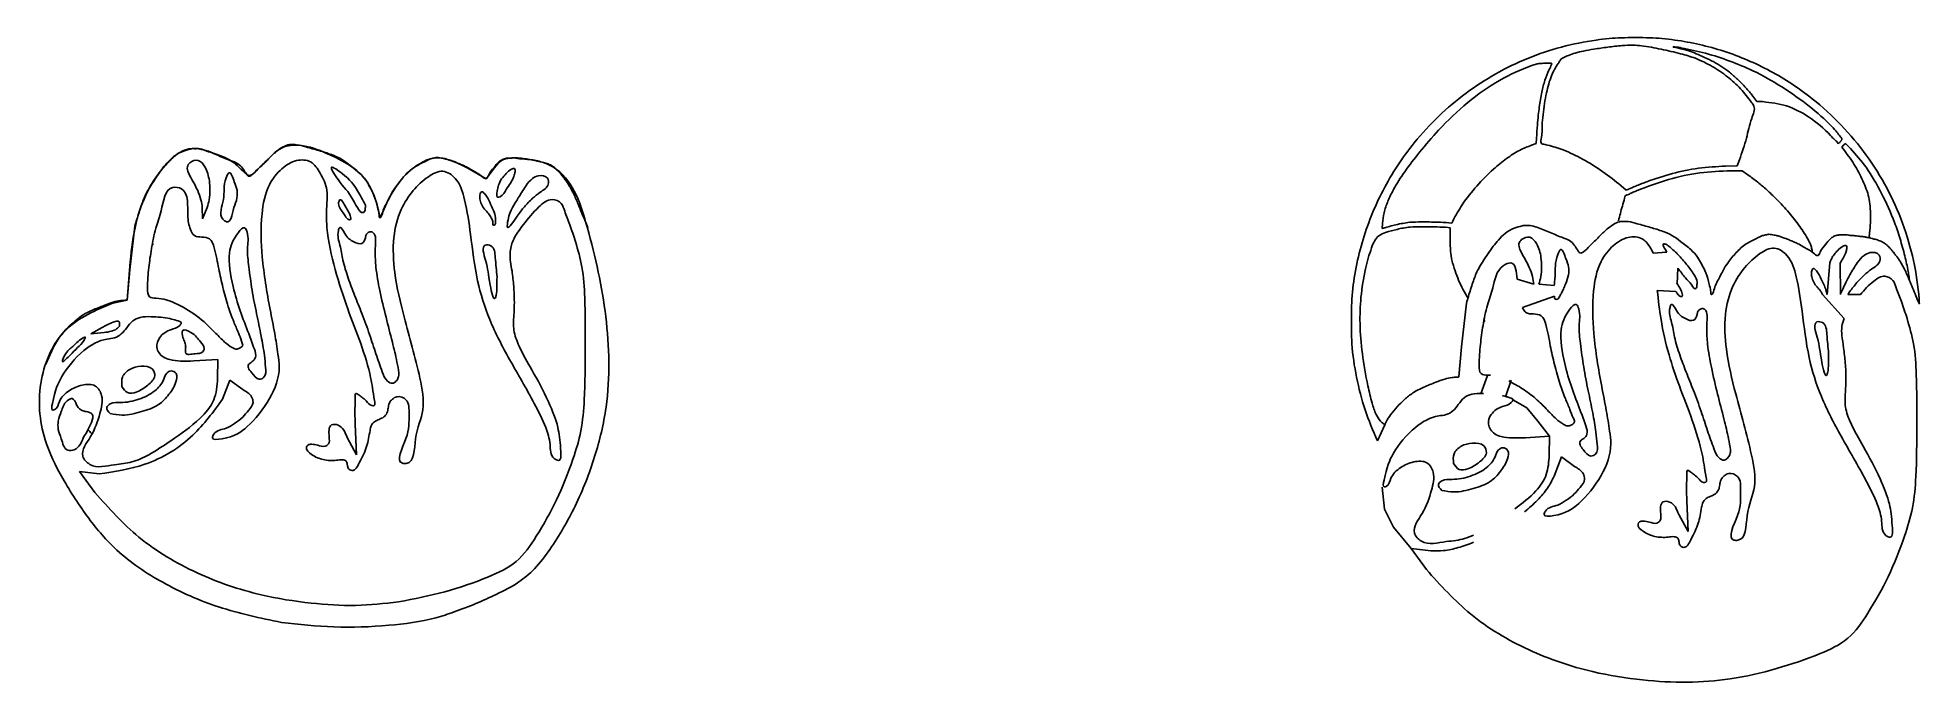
# Model space of a CAD drawing. Extents: x -185 to 1, y 89 to 153.
import ezdxf

# ---------------------------------------------------------------- set-up
doc = ezdxf.new("R2010")
doc.units = 0
doc.layers.add('background', color=7, linetype='CONTINUOUS')
doc.layers.add('slothtrace', color=7, linetype='CONTINUOUS')

msp = doc.modelspace()

# ---------------------------------------------------------------- linework, layer by layer
at = {"layer": 'background', "color": 7}
for p, q in [((-15.445501, 147.476223), (-15.053967, 146.948594)), ((-15.053967, 146.948594), (-14.471239, 146.916733)), ((-36.849547, 142.76433), (-36.813371, 143.308533)), ((-37.29723, 142.620537), (-36.849547, 142.76433)), ((-6.806143, 142.944308), (-6.806143, 142.94431)), ((-6.806143, 142.94431), (-6.806143, 142.9443)), ((-6.47761, 142.598825), (-6.658082, 142.41835)), ((-6.658082, 142.41835), (-6.385858, 142.082282)), ((-6.297135, 142.7793), (-6.47761, 142.598825)), ((-5.780644, 142.290498), (-6.297135, 142.7793)), ((-18.14374, 140.545571), (-16.974689, 140.576975)), ((-16.495502, 140.087334), (-17.595753, 140.087334)), ((-16.974689, 140.576975), (-16.767552, 141.161595)), ((-15.929286, 139.684752), (-16.495502, 140.087334)), ((-28.451408, 138.60294), (-27.952705, 138.162922)), ((-27.952705, 138.162922), (-27.319155, 138.433844)), ((-25.92199, 138.997306), (-25.92199, 138.997306)), ((-52.029106, 134.879281), (-52.057954, 134.384563)), ((-52.057954, 134.384563), (-51.931893, 134.411709)), ((-51.336773, 134.577971), (-51.336773, 134.577971)), ((-45.328112, 134.443854), (-45.538766, 134.473244)), ((-45.467495, 134.935995), (-45.185409, 134.891148)), ((-45.328112, 133.250043), (-45.328112, 134.443854)), ((-45.185409, 134.891148), (-45.090144, 135.11339)), ((-3.876467, 134.196103), (-3.960181, 133.597497)), ((-25.272104, 131.940506), (-23.930738, 132.032132)), ((-6.15798, 132.391616), (-6.15798, 132.391616)), ((-3.960181, 133.597497), (-3.838584, 133.414423)), ((-36.369651, 131.500999), (-36.369644, 131.500999)), ((-36.369644, 131.500999), (-36.369644, 131.500999)), ((-22.842843, 130.461901), (-22.919832, 128.917261)), ((-8.105427, 127.843984), (-7.841116, 130.965014)), ((-6.811691, 130.960786), (-6.790816, 127.837927)), ((-3.70117, 130.361939), (-3.70117, 130.361939)), ((-37.065847, 128.855407), (-38.729449, 129.363732)), ((-35.050526, 128.740966), (-36.577818, 128.855266)), ((-33.948656, 128.857063), (-33.948674, 128.857063)), ((-33.948674, 128.857063), (-33.948674, 128.857063)), ((-33.948656, 128.857063), (-33.948656, 128.857063)), ((-22.919832, 128.917261), (-22.919832, 128.917261)), ((-20.947466, 129.077297), (-20.947466, 129.077297)), ((-8.676903, 129.376646), (-8.676903, 129.376659)), ((-8.676903, 129.376659), (-8.676903, 129.376659)), ((-44.224546, 122.680127), (-43.732003, 126.991734)), ((-38.196361, 126.560731), (-35.038181, 127.686051)), ((-24.875862, 128.228929), (-23.048292, 128.148051)), ((-6.418806, 125.462742), (-8.540246, 127.856403)), ((-6.069003, 127.834364), (-4.816439, 127.850291)), ((-44.492066, 119.687446), (-44.224546, 122.680127)), ((-7.948746, 122.007328), (-7.948746, 122.007328)), ((-41.650182, 119.832559), (-42.313696, 118.020031)), ((-39.303605, 119.363241), (-39.853836, 117.809648)), ((-39.096294, 117.411122), (-37.768869, 116.632974)), ((-37.768869, 116.632974), (-36.670311, 115.305552)), ((-36.670311, 115.305552), (-35.522702, 113.822782)), ((-52.530629, 113.362388), (-51.789147, 114.973111)), ((-35.522702, 113.822782), (-37.901819, 113.67621)), ((-35.558627, 111.954344), (-35.522702, 113.822782)), ((-33.056116, 115.245145), (-33.056116, 115.245145)), ((-34.335678, 111.782839), (-35.068645, 109.887763)), ((-33.053457, 110.834855), (-34.335678, 111.782839)), ((-30.813793, 113.060676), (-30.813772, 113.060676)), ((-30.813772, 113.060676), (-30.813772, 113.060676)), ((-17.638822, 112.491367), (-17.638822, 112.491367)), ((-45.004784, 111.137679), (-45.004784, 111.137679)), ((-52.050125, 108.805747), (-51.82126, 106.608631)), ((-46.173821, 108.477196), (-46.173821, 108.477196)), ((-50.951567, 104.823474), (-51.82126, 106.608631)), ((-22.75552, 106.101766), (-21.835873, 104.404941)), ((-21.835873, 104.404941), (-21.952256, 107.433047)), ((-50.951567, 104.823474), (-49.205708, 102.725654)), ((-47.252506, 102.505499), (-49.205708, 102.725654)), ((-49.205708, 102.725654), (-47.688508, 100.650254))]:
    msp.add_line(p, q, dxfattribs=at)
for points, knots in [([(-52.530629, 113.362388), (-52.960972, 114.37883), (-53.823904, 116.417021), (-54.637934, 119.656172), (-55.039038, 122.311545), (-55.100045, 124.450174), (-55.100765, 125.91829), (-55.012836, 128.818494), (-54.216949, 132.978138), (-52.138655, 138.240036), (-48.760147, 143.373769), (-43.967691, 147.971985), (-37.791027, 151.478951), (-32.806128, 152.7968), (-29.671931, 153.169213), (-28.376712, 153.248247), (-27.027912, 153.255714), (-25.679101, 153.24823), (-24.383913, 153.169271), (-21.924784, 152.876513), (-18.254345, 152.047661), (-13.655593, 150.075561), (-8.709903, 146.811846), (-3.965829, 141.851938), (-0.314551, 135.004615), (0.809335, 129.90263), (0.996989, 127.240638), (1.005871, 127.068454), (1.010737, 126.946258), (1.013305, 126.881766)], [0, 0, 0, 0, 3.306763, 6.630789, 9.99008, 11.338744, 13.045504, 14.394522, 20.040308, 25.634056, 31.272208, 38.349322, 45.351317, 52.360074, 53.63569, 54.819268, 56.250379, 57.681489, 58.865066, 60.14068, 65.109474, 70.089894, 75.068355, 82.803971, 90.403817, 98.086179, 98.236505, 98.409753, 98.603384, 98.603384, 98.603384, 98.603384]), ([(-52.530629, 113.362388), (-52.960972, 114.37883), (-53.823904, 116.417021), (-54.637934, 119.656172), (-55.039038, 122.311545), (-55.100045, 124.450174), (-55.100765, 125.91829), (-55.012836, 128.818494), (-54.216949, 132.978138), (-52.138655, 138.240036), (-48.760147, 143.373769), (-43.967691, 147.971985), (-37.791027, 151.478951), (-32.806128, 152.7968), (-29.671931, 153.169213), (-28.376712, 153.248247), (-27.027912, 153.255714), (-25.679101, 153.24823), (-24.383913, 153.169271), (-21.924784, 152.876513), (-18.254345, 152.047661), (-13.655593, 150.075561), (-8.709903, 146.811846), (-3.965829, 141.851938), (-0.314551, 135.004615), (0.809335, 129.90263), (0.996989, 127.240638), (1.005871, 127.068454), (1.010737, 126.946258), (1.013305, 126.881766)], [0, 0, 0, 0, 3.306763, 6.630789, 9.99008, 11.338744, 13.045504, 14.394522, 20.040308, 25.634056, 31.272208, 38.349322, 45.351317, 52.360074, 53.63569, 54.819268, 56.250379, 57.681489, 58.865066, 60.14068, 65.109474, 70.089894, 75.068355, 82.803971, 90.403817, 98.086179, 98.236505, 98.409753, 98.603384, 98.603384, 98.603384, 98.603384]), ([(-16.767552, 141.161595), (-16.513295, 141.87951), (-16.030822, 143.241813), (-15.723566, 144.968793), (-15.128171, 146.26336), (-15.655719, 146.964243), (-16.079213, 147.526507), (-16.827608, 148.421525), (-17.933283, 149.428097), (-19.442788, 150.441078), (-21.002003, 151.212551), (-22.715355, 151.70595), (-24.491456, 152.106922), (-26.065044, 152.419342), (-27.354936, 152.527857), (-28.470408, 152.463107), (-29.751956, 152.312806), (-31.029736, 152.13769), (-32.103752, 151.950387), (-32.937401, 151.750163), (-33.613746, 151.514375), (-34.089012, 151.2902), (-34.412006, 151.124878), (-34.489079, 150.950967), (-34.569889, 150.836364), (-34.903279, 150.373713), (-35.421755, 149.386538), (-35.887195, 147.664612), (-36.125255, 146.004859), (-36.287555, 144.513348), (-36.237354, 143.597033), (-36.433219, 142.946844), (-36.300992, 142.752734), (-36.252395, 142.726905), (-36.055319, 142.705047), (-35.617727, 142.606896), (-34.94628, 142.407774), (-33.762003, 142.013254), (-32.173297, 141.219886), (-30.242689, 140.050131), (-29.039194, 139.077817), (-28.451408, 138.60294)], [0, 0, 0, 0, 2.257868, 4.284494, 5.512074, 5.945737, 6.799339, 7.662248, 9.427454, 11.268969, 13.100975, 14.61939, 16.604283, 18.566516, 19.425289, 20.479346, 21.910788, 23.296971, 24.348536, 25.178321, 25.8718, 26.476929, 26.796171, 26.888171, 27.039096, 27.216744, 28.599087, 30.351189, 32.53561, 33.648201, 34.801933, 35.390232, 35.437321, 35.491734, 35.548657, 36.029845, 36.83575, 37.64909, 39.771582, 42.143589, 44.408028, 44.408028, 44.408028, 44.408028]), ([(-36.813371, 143.308533), (-36.783693, 143.746378), (-36.732518, 144.50137), (-36.64333, 145.526085), (-36.507503, 146.611106), (-36.324197, 147.772767), (-36.014167, 149.007331), (-35.700595, 149.807821), (-35.435918, 150.325056), (-35.37872, 150.519364), (-35.257635, 150.698478), (-35.450546, 150.718801), (-35.654311, 150.722685), (-36.040321, 150.713997), (-36.445135, 150.70355), (-36.876715, 150.630794), (-38.240502, 150.159737), (-40.602379, 149.056473), (-43.704109, 146.877509), (-46.270369, 144.394212), (-48.285386, 142.042864), (-49.784347, 140.095228), (-50.834724, 138.47607), (-51.497762, 137.107506), (-51.888655, 135.982521), (-51.984249, 135.231631), (-52.029106, 134.879281)], [0, 0, 0, 0, 1.316538, 2.270155, 3.085419, 4.59578, 5.801989, 6.87626, 7.217306, 7.472725, 7.587547, 7.676131, 7.916521, 8.289035, 8.786976, 9.147229, 9.592809, 13.110639, 16.925374, 20.909778, 23.790775, 26.210249, 28.280585, 29.565119, 30.767727, 31.830956, 31.830956, 31.830956, 31.830956]), ([(-6.806143, 142.9443), (-6.779444, 142.975367), (-6.731032, 143.031701), (-6.676235, 143.106227), (-6.609757, 143.248803), (-6.87333, 143.528128), (-7.143641, 143.942546), (-8.146271, 145.016594), (-9.90054, 146.55757), (-12.529271, 148.403701), (-15.160139, 149.904809), (-17.723928, 150.959154), (-20.026893, 151.733497), (-21.984318, 152.111343), (-22.906296, 152.32868), (-23.466442, 152.34393), (-21.942571, 152.044259), (-21.203778, 151.735851), (-19.245428, 150.885071), (-17.937007, 150.015985), (-16.905387, 149.106695), (-16.134805, 148.328265), (-15.666862, 147.749845), (-15.445501, 147.476223)], [0, 0, 0, 0, 0.122642, 0.222387, 0.279354, 0.577166, 1.15767, 1.893415, 4.880536, 8.224531, 11.48324, 13.961841, 16.49526, 18.87978, 19.595688, 19.747144, 20.176329, 22.119094, 24.032022, 25.900902, 26.956469, 28.131703, 29.186734, 29.186734, 29.186734, 29.186734]), ([(-14.471239, 146.916733), (-13.666886, 146.823538), (-12.055658, 146.636855), (-9.748222, 145.389049), (-8.289086, 144.163829), (-7.407374, 143.177063), (-7.13708, 143.012087), (-7.011962, 142.752102), (-6.932203, 142.812521), (-6.879228, 142.866474), (-6.833018, 142.915686), (-6.806143, 142.944308)], [0, 0, 0, 0, 2.411205, 4.82997, 7.68706, 8.235073, 8.630359, 8.787343, 8.821143, 8.905197, 9.022036, 9.022036, 9.022036, 9.022036]), ([(-45.090144, 135.11339), (-44.79051, 135.658497), (-44.112616, 136.891758), (-42.719509, 138.585903), (-41.263649, 140.128457), (-39.818656, 141.276936), (-38.567581, 142.104718), (-37.695416, 142.458856), (-37.29723, 142.620537)], [0, 0, 0, 0, 1.862672, 4.214138, 6.553336, 8.21292, 9.744387, 11.030958, 11.030958, 11.030958, 11.030958]), ([(-6.385858, 142.082282), (-6.014875, 141.577542), (-5.270387, 140.56463), (-4.469488, 138.927228), (-3.930458, 137.518854), (-3.820312, 136.267806), (-3.793777, 135.249178), (-3.850327, 134.529008), (-3.876467, 134.196103)], [0, 0, 0, 0, 1.874798, 3.762341, 5.460308, 6.349746, 7.514271, 8.515333, 8.515333, 8.515333, 8.515333]), ([(0.030794, 129.335027), (0.018948, 129.418688), (-0.005353, 129.590314), (-0.047275, 129.854443), (-0.162672, 130.548962), (-0.425163, 131.724892), (-0.875574, 133.339054), (-1.569558, 135.435253), (-2.663509, 137.817047), (-4.064959, 140.32167), (-5.252275, 141.68417), (-5.780644, 142.290498)], [0, 0, 0, 0, 0.25348, 0.520006, 0.802283, 2.365541, 4.130822, 5.829186, 8.982982, 11.985292, 14.392664, 14.392664, 14.392664, 14.392664]), ([(-17.595753, 140.087334), (-18.626493, 140.045175), (-20.710164, 139.95995), (-23.852997, 139.261194), (-26.058611, 138.447045), (-27.409311, 137.895866), (-27.750705, 137.722735), (-28.057746, 137.636173), (-28.130851, 137.161979), (-28.404981, 136.387721), (-28.589378, 135.626962), (-28.70867, 135.134805)], [0, 0, 0, 0, 3.090695, 6.247936, 9.595998, 10.166227, 10.5904, 10.776762, 11.049017, 11.866526, 13.364441, 13.364441, 13.364441, 13.364441]), ([(-25.92199, 138.997306), (-25.082598, 139.287591), (-23.410132, 139.865976), (-20.795027, 140.386658), (-19.029429, 140.492485), (-18.14374, 140.545571)], [0, 0, 0, 0, 2.662643, 5.30524, 7.965198, 7.965198, 7.965198, 7.965198]), ([(-9.56911, 132.118841), (-9.594754, 132.260219), (-9.641657, 132.518796), (-9.773957, 132.886657), (-10.139663, 133.575616), (-10.801952, 134.620009), (-11.868221, 135.984068), (-12.977514, 137.171329), (-14.017668, 138.171134), (-14.952154, 138.971665), (-15.599652, 139.444194), (-15.929286, 139.684752)], [0, 0, 0, 0, 0.43044, 0.787261, 1.167128, 2.767991, 4.49049, 6.353653, 7.637535, 8.817685, 10.041529, 10.041529, 10.041529, 10.041529]), ([(-27.319155, 138.433844), (-27.178026, 138.493001), (-26.870512, 138.621899), (-26.404654, 138.809491), (-26.079257, 138.93611), (-25.92199, 138.997306)], [0, 0, 0, 0, 0.459075, 1.000301, 1.506563, 1.506563, 1.506563, 1.506563]), ([(-45.538766, 134.473244), (-45.899986, 134.49447), (-46.78711, 134.546601), (-48.04271, 134.542553), (-49.371109, 134.541308), (-50.549803, 134.310722), (-51.57546, 134.040431), (-52.638539, 133.628789), (-53.236833, 132.198559), (-53.792027, 130.191725), (-54.193585, 127.651767), (-54.300541, 124.846704), (-54.047677, 121.910871), (-53.590817, 119.292906), (-53.118087, 117.279994), (-52.740843, 116.097476), (-52.376348, 115.459006), (-52.094107, 115.197661), (-51.947967, 115.078533), (-51.842455, 115.008496), (-51.789147, 114.973111)], [0, 0, 0, 0, 1.085222, 2.665211, 3.767364, 5.06372, 6.239748, 6.987124, 8.358111, 10.536797, 13.389093, 15.989358, 18.956005, 22.205149, 23.958046, 25.152027, 25.930154, 26.115556, 26.303416, 26.495246, 26.495246, 26.495246, 26.495246]), ([(-51.931893, 134.411709), (-51.889257, 134.422457), (-51.774865, 134.451293), (-51.576758, 134.507814), (-51.421255, 134.553274), (-51.336773, 134.577971)], [0, 0, 0, 0, 0.131905, 0.353896, 0.617954, 0.617954, 0.617954, 0.617954]), ([(-51.336773, 134.577971), (-51.124285, 134.636373), (-50.687614, 134.75639), (-50.018536, 134.886529), (-49.185593, 135.023125), (-48.030782, 135.017013), (-46.741376, 135.020909), (-45.834327, 134.960447), (-45.467495, 134.935995)], [0, 0, 0, 0, 0.660824, 1.358019, 2.044354, 3.18845, 4.812039, 5.914533, 5.914533, 5.914533, 5.914533]), ([(-43.732003, 126.991734), (-43.666664, 127.214599), (-43.465031, 127.902352), (-43.120082, 128.983291), (-42.703941, 130.142031), (-42.135276, 131.069639), (-41.629703, 131.877462), (-41.091519, 132.597955), (-40.549745, 133.273412), (-39.910065, 133.945154), (-39.083276, 134.41023), (-38.381886, 134.594054), (-37.958668, 134.702182), (-37.75347, 134.643906), (-37.438811, 134.71591), (-36.694384, 134.470584), (-35.6124, 134.059589), (-34.504001, 133.55345), (-33.570074, 133.258543), (-33.078161, 132.770975), (-32.84549, 132.367663), (-32.682716, 132.156774), (-32.653498, 132.053222), (-32.581323, 131.982785), (-32.39345, 131.905549), (-31.998373, 132.177098), (-31.509416, 132.703684), (-30.848116, 133.313666), (-30.304179, 133.895914), (-29.78967, 134.362364), (-29.263838, 134.76425), (-28.711032, 135.045542), (-28.207673, 135.085952), (-27.605892, 135.060231), (-26.713484, 134.805711), (-25.564708, 134.488189), (-24.411712, 134.138712), (-23.384262, 133.720046), (-22.505237, 133.045461), (-21.620475, 132.376785), (-20.906497, 131.624909), (-20.484951, 130.806691), (-20.006153, 129.985096), (-19.786093, 128.893276), (-19.608797, 128.425758), (-19.587615, 127.786232), (-19.321861, 127.965674), (-19.238432, 128.690829), (-18.718406, 129.477059), (-18.310466, 130.413752), (-17.705082, 131.236934), (-17.006198, 132.147194), (-16.077809, 132.90186), (-15.255451, 133.295605), (-14.787318, 133.521109), (-14.583586, 133.659536), (-14.441735, 133.681863), (-14.287452, 133.72181), (-14.115454, 133.741743), (-13.975395, 133.785523), (-13.812605, 133.816896), (-13.602062, 133.756239), (-13.35684, 133.717816), (-13.063894, 133.685324), (-12.756324, 133.576199), (-12.448765, 133.471556), (-12.141514, 133.376488), (-11.815248, 133.231717), (-11.449248, 133.074168), (-11.119191, 132.938644), (-10.751147, 132.755294), (-10.220097, 132.385947), (-9.631524, 132.16348), (-9.001443, 131.510523), (-8.712951, 132.285924), (-8.282007, 132.733819), (-7.878521, 133.308974), (-7.495752, 133.564281), (-7.241832, 133.681128), (-7.050486, 133.713462), (-6.913427, 133.734001), (-6.775898, 133.742192), (-6.602989, 133.738107), (-6.403574, 133.746059), (-6.199139, 133.758496), (-6.008565, 133.731878), (-5.838596, 133.695066), (-5.685739, 133.669998), (-5.472425, 133.672167), (-5.142169, 133.635694), (-4.782556, 133.590717), (-4.431367, 133.553262), (-4.028555, 133.454124), (-3.544252, 133.349756), (-3.092162, 133.235637), (-2.788707, 133.106571), (-2.540248, 133.00318), (-2.31272, 132.829723), (-2.109851, 132.642998), (-1.913035, 132.466938), (-1.733825, 132.2568), (-1.540801, 132.011126), (-1.328403, 131.741301), (-1.101526, 131.452679), (-0.882702, 131.120456), (-0.676933, 130.750054), (-0.342095, 130.156523), (0.074077, 129.123853), (0.568849, 127.964113), (0.90066, 127.156089), (1.013305, 126.881776)], [0, 0, 0, 0, 0.696613, 2.149721, 3.408069, 4.37248, 5.404468, 6.267725, 7.067495, 8.003558, 9.035588, 9.846977, 10.208111, 10.296758, 10.476702, 11.148001, 12.56423, 13.99424, 14.802494, 15.457945, 16.005786, 16.210405, 16.241806, 16.325125, 16.501262, 16.802898, 17.622376, 18.744452, 19.463747, 20.018318, 20.823401, 21.452681, 21.836943, 22.323861, 23.254466, 24.602476, 25.9062, 26.870436, 27.907208, 29.210134, 30.204334, 30.982202, 31.947902, 33.11246, 33.962481, 34.195094, 34.216872, 34.870294, 36.160605, 37.083592, 37.909137, 39.218178, 40.519862, 41.44966, 41.942483, 42.087053, 42.174524, 42.368559, 42.566725, 42.69062, 42.809241, 43.057441, 43.330905, 43.55845, 43.937994, 44.304139, 44.534787, 44.901836, 45.373314, 45.73124, 45.970573, 46.609898, 47.609212, 48.128899, 48.574132, 49.483386, 50.221318, 50.596336, 50.856204, 51.052193, 51.175668, 51.272094, 51.464999, 51.694162, 51.871017, 52.077938, 52.268207, 52.393586, 52.54128, 52.906587, 53.38891, 53.629472, 53.964864, 54.630972, 55.118508, 55.358017, 55.620237, 55.922333, 56.208879, 56.448861, 56.713241, 57.035789, 57.386503, 57.74341, 58.136761, 58.578188, 59.014504, 60.179856, 61.910544, 62.800067, 62.800067, 62.800067, 62.800067]), ([(-43.573009, 127.465865), (-43.744659, 127.760911), (-44.085071, 128.346044), (-44.511861, 129.252371), (-44.867573, 130.214706), (-45.169314, 131.155122), (-45.331744, 132.190701), (-45.329421, 132.868223), (-45.328112, 133.250043)], [0, 0, 0, 0, 1.023749, 2.030287, 3.000055, 4.101151, 4.987054, 6.130965, 6.130965, 6.130965, 6.130965]), ([(-36.577818, 128.855266), (-36.504722, 129.111833), (-36.344398, 129.674575), (-36.290464, 130.569936), (-36.3596, 131.678799), (-36.617526, 132.729739), (-37.390766, 133.675916), (-38.23967, 133.409218), (-38.628863, 132.850904), (-38.41144, 132.127723), (-37.961339, 131.417041), (-37.508573, 130.534613), (-37.187583, 129.684992), (-37.103279, 129.110493), (-37.065847, 128.855406)], [0, 0, 0, 0, 0.79834, 1.751041, 2.674376, 4.113638, 5.035737, 5.873224, 6.347286, 6.937139, 7.95533, 8.927318, 9.893418, 10.664961, 10.664961, 10.664961, 10.664961]), ([(-25.272104, 131.940506), (-25.381796, 132.147313), (-25.588166, 132.536391), (-25.946705, 133.025721), (-26.587056, 133.58039), (-27.907952, 133.618106), (-29.359901, 132.684165), (-30.753272, 130.889026), (-31.334281, 127.786428), (-31.21991, 123.625995), (-30.564653, 119.691345), (-29.915582, 116.498359), (-29.628482, 114.610207), (-29.31272, 112.412245), (-30.294063, 109.790971), (-32.443076, 107.139453), (-34.096764, 106.058745), (-36.223349, 105.818377), (-35.782211, 106.828985), (-34.790687, 106.89848), (-33.855521, 107.491062), (-33.080077, 108.059345), (-32.506187, 108.770429), (-31.943191, 109.439686), (-32.22283, 110.353615), (-32.723479, 110.643676), (-33.053457, 110.834855)], [0, 0, 0, 0, 0.701573, 1.319912, 1.812835, 3.196399, 4.857048, 6.866734, 9.841854, 14.069538, 19.356373, 21.77474, 23.838166, 25.10334, 28.371875, 31.92159, 34.67787, 35.632004, 35.999463, 37.350669, 38.315018, 39.325661, 40.19094, 41.120303, 41.690987, 42.794351, 42.794351, 42.794351, 42.794351]), ([(-33.948674, 128.857063), (-33.828307, 129.159031), (-33.611757, 129.702297), (-33.588614, 130.638273), (-33.907037, 131.318948), (-34.326389, 132.668716), (-35.056181, 131.124502), (-34.909831, 130.251635), (-35.010914, 129.313697), (-35.033511, 129.019822), (-35.045019, 128.831228), (-35.050526, 128.740966)], [0, 0, 0, 0, 0.97889, 1.761103, 2.624418, 3.655972, 4.229834, 6.417655, 6.737353, 7.032763, 7.303927, 7.303927, 7.303927, 7.303927]), ([(-6.418806, 125.462742), (-6.508422, 125.211413), (-6.698625, 124.677989), (-6.643933, 123.683137), (-6.447441, 122.484708), (-6.289359, 121.042345), (-6.217603, 119.573943), (-6.288804, 118.128519), (-6.388093, 116.633843), (-5.665961, 114.806809), (-4.352397, 112.525258), (-2.947901, 109.974306), (-1.856007, 107.173997), (-1.718979, 105.605235), (-1.552787, 103.619368), (-2.722463, 104.184445), (-2.627728, 105.566558), (-3.193329, 107.383783), (-4.614809, 110.191159), (-6.639918, 113.627925), (-8.741565, 117.594949), (-10.050838, 121.776732), (-10.490102, 125.814782), (-10.999747, 129.225883), (-11.687451, 131.585353), (-13.33297, 132.729278), (-14.958065, 131.832167), (-16.312319, 130.538451), (-17.629647, 128.512496), (-18.311833, 125.697787), (-18.11598, 122.065014), (-17.020262, 117.41659), (-15.738059, 113.096149), (-14.956469, 108.774586), (-16.21978, 106.423695), (-16.060597, 103.480926), (-18.128921, 103.563904), (-16.568579, 106.309516), (-16.674775, 107.961661), (-16.600621, 109.863283), (-17.729031, 110.265727), (-18.302086, 109.918042), (-18.630611, 109.520175), (-18.705458, 109.016725), (-18.780516, 108.515673), (-19.120485, 108.095632), (-19.600663, 107.899653), (-20.077104, 107.701167), (-20.417816, 107.29477), (-20.56105, 106.429669), (-20.782598, 105.103928), (-21.397046, 103.942398), (-21.99221, 102.718011), (-22.532809, 102.901693), (-22.70794, 103.14342), (-22.732909, 103.448831), (-22.822251, 103.818242), (-23.305629, 103.938352), (-24.031802, 103.789027), (-25.143729, 103.857387), (-26.122303, 104.252655), (-26.93213, 104.938145), (-26.62709, 105.438608), (-26.163692, 105.434871), (-25.622486, 105.366429), (-25.030311, 105.106523), (-24.470175, 105.52341), (-24.557761, 106.307455), (-24.623694, 107.480315), (-23.241221, 107.345826), (-22.956219, 106.61583), (-22.75552, 106.101766)], [0, 0, 0, 0, 0.793187, 1.683468, 2.936946, 4.451849, 6.030115, 7.337544, 8.806414, 10.456065, 13.113746, 16.700448, 19.368357, 21.530038, 22.671918, 23.146949, 24.593017, 26.330032, 28.954277, 33.945047, 38.342182, 42.37746, 47.005155, 50.479413, 52.780717, 54.207948, 55.722389, 57.752654, 59.959118, 62.823719, 66.286224, 70.786716, 77.046305, 80.16332, 83.148641, 85.734935, 86.115436, 88.585862, 91.027356, 92.47505, 93.415763, 93.912224, 94.414103, 94.909038, 95.410277, 95.91825, 96.437298, 96.950389, 97.455075, 97.938833, 99.554865, 101.345715, 102.377646, 102.629374, 102.90647, 103.220697, 103.556937, 103.94087, 104.533353, 105.833019, 107.101565, 107.97773, 108.237337, 108.633474, 109.230301, 109.959198, 110.361713, 111.0564, 112.264018, 112.901882, 114.42043, 114.42043, 114.42043, 114.42043]), ([(-23.062072, 132.027181), (-23.25045, 132.19621), (-23.572587, 132.485259), (-23.886062, 132.780269), (-24.332384, 132.898371), (-24.274512, 132.614105), (-24.136247, 132.38083), (-24.007431, 132.16226), (-23.930738, 132.032132)], [0, 0, 0, 0, 0.733409, 1.254167, 1.511321, 1.646671, 1.94883, 2.393414, 2.393414, 2.393414, 2.393414]), ([(-22.847214, 131.810038), (-22.871211, 131.834779), (-22.918853, 131.883899), (-22.990463, 131.956296), (-23.038336, 132.003685), (-23.062072, 132.027181)], [0, 0, 0, 0, 0.103402, 0.205287, 0.305482, 0.305482, 0.305482, 0.305482]), ([(-6.811691, 130.960786), (-6.696395, 131.14032), (-6.481838, 131.474419), (-6.254331, 131.968949), (-6.137568, 132.334234), (-6.171685, 132.781573), (-6.688872, 132.578688), (-6.993573, 132.263255), (-7.393121, 131.849282), (-7.658542, 131.427063), (-7.781168, 131.116728), (-7.841116, 130.965014)], [0, 0, 0, 0, 0.643208, 1.196966, 1.584979, 1.89691, 2.179963, 2.864476, 3.356449, 3.867041, 4.355396, 4.355396, 4.355396, 4.355396]), ([(-6.069003, 127.834374), (-6.056866, 127.851794), (-6.032279, 127.887083), (-5.995194, 127.940874), (-5.754424, 128.295527), (-5.259605, 128.922066), (-4.500942, 129.723949), (-3.694948, 130.412963), (-2.812531, 130.887779), (-2.862794, 131.96209), (-3.806947, 132.087086), (-4.565957, 131.686603), (-5.212706, 130.87435), (-5.777414, 129.957654), (-6.230786, 129.0803), (-6.547907, 128.429554), (-6.715364, 128.021703), (-6.790818, 127.837927)], [0, 0, 0, 0, 0.063694, 0.129028, 0.19601, 1.34959, 2.524267, 3.478742, 4.602116, 5.20579, 6.143042, 6.774291, 7.792506, 9.174742, 10.023901, 10.750377, 11.346194, 11.346194, 11.346194, 11.346194]), ([(-38.729449, 129.363732), (-38.801293, 130.134671), (-38.908029, 131.280036), (-40.772863, 130.459521), (-41.012323, 128.659471), (-41.723379, 126.728756), (-42.10009, 124.848263), (-42.378978, 122.812275), (-42.492248, 121.36182), (-42.470693, 119.905515), (-41.817822, 119.878727), (-41.540075, 119.876226), (-41.454147, 119.871705), (-41.396518, 119.86656), (-41.367345, 119.863955)], [0, 0, 0, 0, 1.711905, 2.543334, 4.938842, 6.729726, 8.790704, 10.686992, 12.761028, 13.599353, 14.27259, 14.356197, 14.441951, 14.529869, 14.529869, 14.529869, 14.529869]), ([(-22.842843, 130.461901), (-22.591784, 130.114886), (-22.138878, 129.488876), (-21.606315, 129.02241), (-21.146118, 128.285825), (-20.967672, 128.547995), (-20.967287, 128.772684), (-20.904365, 129.225235), (-21.313139, 129.942737), (-21.955071, 130.835241), (-22.53993, 131.474285), (-22.847214, 131.810038)], [0, 0, 0, 0, 1.220065, 2.200984, 2.714713, 2.811571, 3.048783, 3.387373, 4.156699, 5.384179, 6.743033, 6.743033, 6.743033, 6.743033]), ([(-8.105427, 127.843984), (-8.141864, 127.999058), (-8.221145, 128.336472), (-8.413177, 128.846021), (-8.740454, 129.495176), (-8.960111, 129.99287), (-9.494486, 130.561285), (-9.680443, 130.004012), (-9.638386, 129.572145), (-9.453624, 129.03548), (-9.158726, 128.649305), (-8.880433, 128.363055), (-8.695888, 128.115516), (-8.591155, 127.941156), (-8.540246, 127.856403)], [0, 0, 0, 0, 0.476908, 1.03767, 1.640673, 2.593213, 2.964164, 3.340031, 3.831816, 4.400792, 4.970581, 5.283884, 5.597415, 5.893957, 5.893957, 5.893957, 5.893957]), ([(-47.688508, 100.650254), (-46.300185, 99.107787), (-43.402505, 95.888381), (-37.68659, 92.518708), (-31.844889, 90.514736), (-26.527391, 89.676889), (-21.969609, 89.397014), (-17.520706, 89.753197), (-13.112541, 90.764877), (-9.23644, 92.082773), (-5.8588, 93.640738), (-3.855465, 96.588865), (-1.964606, 99.952995), (-0.563318, 103.487517), (0.443226, 106.797787), (0.757782, 110.507114), (0.748368, 114.9056), (0.779689, 119.284899), (0.560824, 122.840437), (-0.112741, 125.218846), (-0.710041, 127.057694), (-1.214359, 128.282263), (-1.516136, 129.309662), (-2.502139, 129.859392), (-3.745305, 129.05621), (-4.411488, 128.306209), (-4.816439, 127.850307)], [0, 0, 0, 0, 6.196425, 12.933055, 19.619509, 24.626875, 29.039222, 33.290451, 37.972861, 42.54129, 45.652595, 48.842269, 52.951044, 57.294156, 60.204675, 63.294417, 68.408208, 73.405324, 76.445463, 79.041207, 80.796567, 82.233231, 83.043272, 83.930406, 85.13749, 87.008672, 87.008672, 87.008672, 87.008672]), ([(-34.513377, 127.684477), (-34.456461, 127.783015), (-34.327194, 128.006814), (-34.142532, 128.400274), (-34.017349, 128.695217), (-33.948656, 128.857063)], [0, 0, 0, 0, 0.341262, 0.775073, 1.302587, 1.302587, 1.302587, 1.302587]), ([(-23.048292, 128.148051), (-22.970005, 128.039689), (-22.837742, 127.856614), (-22.65243, 127.636036), (-22.363372, 127.630448), (-22.427043, 128.033944), (-22.597856, 128.402521), (-22.800399, 128.747185), (-22.929221, 128.930653), (-22.938584, 128.943953), (-22.944828, 128.95276), (-22.947936, 128.957144)], [0, 0, 0, 0, 0.403964, 0.682485, 0.837838, 1.096802, 1.581608, 2.221811, 2.238215, 2.254479, 2.270602, 2.270602, 2.270602, 2.270602]), ([(-39.543987, 119.29283), (-39.089064, 119.049736), (-38.150252, 118.54807), (-36.85726, 117.574969), (-35.814036, 116.509679), (-34.940639, 115.583284), (-34.268727, 115.048508), (-33.67458, 114.770484), (-33.350793, 114.964719), (-33.146178, 115.078058), (-32.989065, 115.322976), (-33.299942, 115.795517), (-33.504484, 116.554288), (-34.039378, 117.673277), (-34.548433, 119.154994), (-35.042152, 120.898156), (-35.478334, 122.871852), (-35.736892, 124.441899), (-36.187972, 125.838036), (-37.028318, 125.931629), (-37.578322, 125.926638), (-38.01376, 126.144511), (-38.132262, 126.414624), (-38.196361, 126.560731)], [0, 0, 0, 0, 1.546307, 3.191068, 4.824061, 6.029924, 6.968266, 7.481592, 7.790508, 8.037525, 8.188362, 8.599187, 9.490128, 10.66954, 12.250974, 14.204292, 16.113483, 18.238365, 19.229446, 20.00763, 20.512567, 20.907155, 21.372067, 21.372067, 21.372067, 21.372067]), ([(-35.038181, 127.686051), (-35.030046, 127.55611), (-35.017448, 127.354862), (-34.659985, 127.36881), (-34.573227, 127.555603), (-34.513377, 127.684464)], [0, 0, 0, 0, 0.319554, 0.494914, 0.884974, 0.884974, 0.884974, 0.884974]), ([(-30.813772, 113.060676), (-30.84975, 113.455463), (-30.943823, 114.487738), (-31.266181, 116.243339), (-31.714212, 118.379364), (-32.174802, 120.664122), (-32.446082, 122.796169), (-32.695688, 124.762135), (-32.426282, 125.9552), (-32.896605, 127.108959), (-33.995928, 125.851053), (-34.616253, 124.121402), (-34.019517, 120.423921), (-32.867753, 117.35593), (-32.007756, 115.140926), (-31.688715, 114.090778), (-32.100206, 113.58956), (-32.544647, 113.391528), (-32.533577, 112.870703), (-32.082782, 112.446641), (-31.648537, 111.708249), (-30.71515, 112.102467), (-30.774256, 112.676621), (-30.813793, 113.060676)], [0, 0, 0, 0, 1.188887, 3.108653, 5.347446, 7.743532, 10.078591, 11.854061, 13.515446, 13.999852, 14.783822, 16.967121, 20.329352, 25.233481, 26.862796, 27.688236, 28.217861, 28.674587, 29.000293, 29.571158, 30.553745, 31.056271, 32.071511, 32.071511, 32.071511, 32.071511]), ([(-21.952256, 107.433047), (-21.975264, 107.968743), (-22.01468, 108.886453), (-21.936768, 109.673), (-21.979293, 110.568875), (-21.58423, 110.299557), (-21.287318, 110.073343), (-20.809063, 109.714942), (-20.527175, 109.242892), (-19.950689, 109.238618), (-20.211462, 110.586987), (-20.409506, 112.301067), (-21.412254, 115.508199), (-22.67173, 118.66335), (-23.802165, 121.98234), (-24.534049, 125.132259), (-24.770444, 127.273893), (-24.875862, 128.228929)], [0, 0, 0, 0, 1.525487, 2.613335, 3.035328, 3.266669, 3.716885, 4.293582, 5.012036, 5.237284, 5.732609, 8.042998, 11.531493, 15.193847, 18.418743, 21.997551, 24.877958, 24.877958, 24.877958, 24.877958]), ([(-17.638822, 112.491367), (-17.700911, 112.851052), (-17.878013, 113.877025), (-18.328342, 115.706109), (-18.940405, 118.054007), (-19.530604, 120.509406), (-19.922428, 122.688271), (-20.008438, 124.368697), (-19.942501, 125.455553), (-19.962292, 126.195852), (-20.358337, 126.512499), (-20.683128, 126.390709), (-20.906039, 126.165653), (-20.942784, 125.745191), (-21.259245, 125.078847), (-22.311652, 125.534899), (-22.869617, 125.928296), (-23.445438, 127.146822), (-23.782191, 126.09671), (-23.41594, 125.131755), (-23.190266, 123.511588), (-22.672887, 121.87918), (-22.01772, 120.129739), (-21.260719, 118.288077), (-20.555897, 116.350348), (-19.935388, 114.411921), (-19.385712, 112.866341), (-18.985433, 111.766976), (-18.315051, 111.370018), (-17.897511, 111.653108), (-17.666361, 112.027681), (-17.648243, 112.33275), (-17.638822, 112.491367)], [0, 0, 0, 0, 1.094803, 3.12284, 5.646939, 8.376224, 10.693954, 12.29036, 13.378049, 14.024288, 14.387559, 14.681609, 14.976129, 15.286994, 15.94497, 16.761608, 17.96735, 18.752746, 19.085238, 20.544175, 22.043518, 23.889799, 25.693286, 27.642177, 29.86369, 31.878464, 33.740135, 34.806413, 35.345833, 35.736441, 36.169326, 36.638166, 36.638166, 36.638166, 36.638166]), ([(-42.007602, 125.118098), (-42.004072, 125.122852), (-41.99742, 125.13181), (-41.987592, 125.144086), (-41.970258, 125.163661), (-41.943705, 125.190149), (-41.939497, 125.249785), (-41.960745, 125.28354), (-41.973852, 125.304362)], [0, 0, 0, 0, 0.017767, 0.03348, 0.047104, 0.096516, 0.141335, 0.213492, 0.213492, 0.213492, 0.213492]), ([(-7.948746, 122.007328), (-8.011498, 122.607339), (-8.114688, 123.594007), (-8.194566, 125.085611), (-9.606327, 125.281605), (-8.79641, 122.889008), (-8.865446, 122.169348), (-8.253078, 119.401598), (-7.976553, 120.354588), (-7.973404, 121.019141), (-7.957825, 121.643458), (-7.948746, 122.007328)], [0, 0, 0, 0, 1.911041, 3.142552, 3.705187, 5.209263, 7.713473, 9.096448, 9.403686, 10.171876, 11.245121, 11.245121, 11.245121, 11.245121]), ([(-51.789147, 114.973111), (-51.741796, 115.069831), (-51.577665, 115.405088), (-51.205358, 116.019801), (-50.586632, 116.748798), (-49.844523, 117.470122), (-48.993294, 118.186085), (-47.926452, 118.705865), (-46.860148, 119.12855), (-45.946872, 119.490597), (-45.239489, 119.642982), (-44.783208, 119.664259), (-44.564876, 119.681899), (-44.500156, 119.68683), (-44.492066, 119.687446)], [0, 0, 0, 0, 0.32307, 1.119833, 2.148222, 3.180714, 4.226171, 5.466992, 6.715168, 7.673277, 8.409354, 8.871816, 9.042197, 9.066537, 9.066537, 9.066537, 9.066537]), ([(-42.058521, 118.050151), (-42.066189, 118.050328), (-42.081497, 118.05068), (-42.104416, 118.051207), (-42.479542, 118.060004), (-43.123502, 118.056273), (-44.021401, 117.685873), (-44.512771, 116.974502), (-45.021867, 116.328754), (-45.71024, 115.905777), (-47.089783, 115.836982), (-49.076292, 114.696403), (-51.082839, 112.191271), (-51.643119, 110.635895), (-52.030072, 108.733882), (-51.363673, 108.94927), (-51.2433, 109.91375), (-50.259893, 110.794112), (-49.023465, 111.349174), (-47.569868, 111.439016), (-46.767907, 110.042481), (-47.235399, 108.218873), (-47.843053, 106.340071), (-49.328118, 104.541174), (-47.837419, 102.913501), (-46.203067, 103.41043), (-44.79641, 103.490122), (-43.886544, 103.6978), (-43.329577, 103.928187), (-43.045996, 104.045488)], [0, 0, 0, 0, 0.02301, 0.045935, 0.068776, 1.148777, 1.961262, 2.85903, 3.679813, 4.431651, 5.18807, 7.75008, 11.098229, 13.929982, 14.592888, 14.781987, 15.70501, 17.134862, 18.544906, 19.847619, 20.965878, 22.756066, 25.219139, 27.301434, 28.370437, 30.813332, 31.776989, 32.664275, 33.584644, 33.584644, 33.584644, 33.584644]), ([(-37.901819, 113.67621), (-38.342958, 113.66295), (-39.140596, 113.638973), (-40.169995, 113.744316), (-41.098267, 114.061742), (-41.722209, 114.962549), (-41.316464, 116.180701), (-40.295541, 116.799072), (-39.46706, 116.930621), (-38.994024, 117.529496), (-39.505785, 117.645433), (-39.766618, 117.744862), (-39.959962, 117.794671), (-40.096858, 117.824391), (-40.169711, 117.840207)], [0, 0, 0, 0, 1.323538, 2.393134, 3.087207, 4.229749, 5.227442, 6.586005, 7.537882, 7.846394, 8.374846, 8.540588, 8.737981, 8.962533, 8.962533, 8.962533, 8.962533]), ([(-46.173821, 108.477196), (-46.359152, 108.674935), (-46.685211, 109.022826), (-45.999775, 109.625842), (-44.862661, 109.488639), (-43.329753, 109.812864), (-41.805832, 110.544655), (-40.919107, 111.569535), (-40.702905, 112.447623), (-40.129271, 112.795831), (-39.466173, 112.41087), (-39.687529, 111.344225), (-40.323086, 110.350051), (-41.415836, 109.163824), (-43.107654, 108.646), (-44.734924, 108.194474), (-45.778405, 108.399502), (-46.173821, 108.477196)], [0, 0, 0, 0, 0.67292, 1.183892, 2.203082, 4.045944, 5.81264, 7.19737, 7.954683, 8.429067, 8.976368, 9.812062, 11.215799, 12.665523, 14.471226, 16.431603, 17.627727, 17.627727, 17.627727, 17.627727]), ([(-45.004784, 111.137679), (-45.033048, 111.464899), (-45.092543, 112.153672), (-44.227828, 112.959265), (-43.166256, 113.20556), (-41.993393, 113.133898), (-41.58487, 112.001443), (-42.531222, 111.201988), (-43.368504, 110.589178), (-44.51885, 110.382043), (-44.847841, 110.893631), (-45.004784, 111.137679)], [0, 0, 0, 0, 0.942129, 1.983105, 3.148769, 4.291376, 5.020349, 6.16016, 7.484778, 8.362768, 9.163668, 9.163668, 9.163668, 9.163668]), ([(-38.945532, 106.657026), (-38.214046, 107.201738), (-36.972323, 108.126405), (-35.67716, 110.000009), (-35.598322, 111.299865), (-35.558627, 111.954344)], [0, 0, 0, 0, 2.733206, 4.639711, 6.573108, 6.573108, 6.573108, 6.573108]), ([(-35.068645, 109.887763), (-35.269572, 109.48433), (-35.703021, 108.614029), (-36.732491, 107.441418), (-37.557309, 106.720476), (-37.990968, 106.341431)], [0, 0, 0, 0, 1.347522, 2.906928, 4.63576, 4.63576, 4.63576, 4.63576]), ([(-43.032802, 103.339167), (-43.536942, 103.152584), (-44.496321, 102.797515), (-45.918651, 102.472894), (-46.829088, 102.495149), (-47.252506, 102.505499)], [0, 0, 0, 0, 1.613411, 3.070326, 4.336979, 4.336979, 4.336979, 4.336979])]:
    msp.add_open_spline(points, degree=3, knots=knots, dxfattribs=at)
at = {"layer": 'slothtrace', "color": 7}
for p, q in [((-142.384251, 140.332203), (-140.570979, 139.2951)), ((-140.570979, 139.2951), (-139.745905, 140.38893)), ((-137.7047, 139.992092), (-137.7047, 139.992092)), ((-167.916373, 139.101475), (-167.916365, 139.101475)), ((-135.247891, 137.962415), (-135.247891, 137.962415)), ((-168.612304, 136.446953), (-168.582213, 135.325781)), ((-168.582213, 135.325781), (-168.128074, 136.446953)), ((-165.495377, 136.457539), (-165.495396, 136.457539)), ((-154.466552, 136.517737), (-154.466552, 136.517737)), ((-152.494186, 136.677773), (-152.494186, 136.677773)), ((-151.36345, 136.851866), (-151.053665, 135.441417)), ((-151.053665, 135.441417), (-150.268107, 137.196026)), ((-140.223624, 136.977094), (-140.223624, 136.977136)), ((-175.77127, 130.280603), (-175.278727, 134.592211)), ((-176.038788, 127.287922), (-175.741793, 131.082616)), ((-176.038788, 127.287922), (-175.77127, 130.280603)), ((-139.495466, 129.607805), (-139.495466, 129.607805)), ((-177.455841, 126.999201), (-176.038788, 127.287922)), ((-178.505366, 124.573072), (-179.626535, 123.942689)), ((-176.80772, 124.722329), (-176.80772, 124.722329)), ((-179.626535, 123.942689), (-178.30261, 124.076055)), ((-168.787019, 123.160684), (-168.787019, 123.160684)), ((-164.602837, 122.845621), (-164.602837, 122.845621)), ((-184.077351, 120.962864), (-183.335869, 122.573587)), ((-180.943729, 122.600519), (-180.943729, 122.600519)), ((-167.069423, 121.423258), (-169.448541, 121.276689)), ((-167.105349, 119.554821), (-167.069423, 121.423258)), ((-165.882399, 119.383318), (-166.615367, 117.48824)), ((-164.600178, 118.435332), (-165.882399, 119.383318)), ((-162.360515, 120.661152), (-162.360494, 120.661152)), ((-149.185543, 120.091843), (-149.185543, 120.091843)), ((-176.551505, 118.738155), (-176.551505, 118.738155)), ((-177.720543, 116.077672), (-177.720543, 116.077672)), ((-180.335817, 113.740107), (-180.335817, 113.740107)), ((-154.30224, 113.702243), (-153.382594, 112.005417)), ((-153.382594, 112.005417), (-153.498976, 115.03352)), ((-171.720671, 113.387439), (-171.720663, 113.387439)), ((-178.799228, 110.105976), (-180.75243, 110.32613)), ((-180.75243, 110.32613), (-179.23523, 108.250731)), ((-149.225061, 97.439755), (-149.225061, 97.439755)), ((-160.790856, 95.415608), (-160.790856, 95.415608))]:
    msp.add_line(p, q, dxfattribs=at)
for points, knots in [([(-175.741793, 131.082616), (-175.600277, 132.373141), (-175.338059, 134.764373), (-174.161752, 138.054769), (-172.657928, 140.220165), (-171.377615, 141.556104), (-170.437308, 142.167074), (-169.102658, 142.383375), (-167.43548, 141.821196), (-165.547787, 141.109512), (-164.665958, 140.087062), (-163.906368, 139.477989), (-163.172601, 140.216403), (-162.222684, 141.071032), (-160.967641, 142.536633), (-158.608591, 142.735799), (-156.348297, 141.834244), (-153.974704, 140.729465), (-152.131481, 139.010784), (-151.612977, 137.553281), (-151.36345, 136.851866)], [0, 0, 0, 0, 3.88556, 7.199612, 10.3605, 11.714246, 12.740722, 13.661307, 15.656456, 17.940565, 19.489863, 19.850363, 20.571547, 21.95751, 24.1373, 25.879688, 28.653697, 31.357088, 33.7368, 35.944428, 35.944428, 35.944428, 35.944428]), ([(-175.278727, 134.592211), (-175.213388, 134.815076), (-175.011754, 135.502828), (-174.666805, 136.583767), (-174.250662, 137.742507), (-173.681997, 138.670116), (-173.176425, 139.477939), (-172.638241, 140.198432), (-172.096467, 140.873888), (-171.456786, 141.54563), (-170.629997, 142.010706), (-169.928608, 142.194531), (-169.50539, 142.302658), (-169.300191, 142.244382), (-168.985532, 142.316386), (-168.241105, 142.071061), (-167.159122, 141.660066), (-166.050724, 141.153926), (-165.116797, 140.85902), (-164.624886, 140.37145), (-164.392213, 139.96814), (-164.229438, 139.75725), (-164.200219, 139.653699), (-164.128045, 139.583261), (-163.940172, 139.506026), (-163.545095, 139.777574), (-163.056139, 140.304161), (-162.394838, 140.914142), (-161.850901, 141.49639), (-161.336392, 141.962841), (-160.81056, 142.364726), (-160.257754, 142.646018), (-159.754395, 142.686428), (-159.152614, 142.660708), (-158.260205, 142.406187), (-157.111429, 142.088666), (-155.958432, 141.739189), (-154.930982, 141.320523), (-154.051957, 140.645938), (-153.167195, 139.977261), (-152.453217, 139.225385), (-152.031672, 138.407168), (-151.552873, 137.585573), (-151.332813, 136.493752), (-151.155518, 136.026235), (-151.134335, 135.386709), (-150.868581, 135.56615), (-150.785152, 136.291306), (-150.265126, 137.077535), (-149.857186, 138.014228), (-149.251803, 138.83741), (-148.552918, 139.747671), (-147.62453, 140.502337), (-146.802171, 140.896081), (-146.334039, 141.121586), (-146.130306, 141.260013), (-145.988455, 141.28234), (-145.834172, 141.322286), (-145.662174, 141.34222), (-145.522116, 141.386), (-145.359326, 141.417372), (-145.148782, 141.356715), (-144.903561, 141.318293), (-144.610614, 141.2858), (-144.303045, 141.176676), (-143.995486, 141.072033), (-143.688234, 140.976964), (-143.361969, 140.832193), (-142.995969, 140.674644), (-142.665911, 140.53912), (-142.297867, 140.35577), (-141.766817, 139.986423), (-141.178244, 139.763956), (-140.548163, 139.111), (-140.259672, 139.8864), (-139.828728, 140.334295), (-139.425241, 140.90945), (-139.042472, 141.164757), (-138.788553, 141.281605), (-138.597206, 141.313938), (-138.460147, 141.334477), (-138.322618, 141.342668), (-138.149709, 141.338583), (-137.950295, 141.346536), (-137.74586, 141.358973), (-137.555286, 141.332354), (-137.385316, 141.295542), (-137.232459, 141.270474), (-137.019145, 141.272644), (-136.688889, 141.23617), (-136.329276, 141.191193), (-135.978087, 141.153739), (-135.575275, 141.0546), (-135.090973, 140.950233), (-134.638883, 140.836113), (-134.335428, 140.707047), (-134.086968, 140.603656), (-133.85944, 140.4302), (-133.656571, 140.243475), (-133.459755, 140.067414), (-133.280546, 139.857277), (-133.087521, 139.611603), (-132.875124, 139.341777), (-132.648246, 139.053156), (-132.429422, 138.720932), (-132.223653, 138.35053), (-131.888815, 137.756999), (-131.472643, 136.724329), (-130.977872, 135.564589), (-130.64606, 134.756565), (-130.533415, 134.482253)], [0, 0, 0, 0, 0.696613, 2.149721, 3.40807, 4.372481, 5.404469, 6.267726, 7.067496, 8.003559, 9.035589, 9.846978, 10.208112, 10.296759, 10.476703, 11.148002, 12.564231, 13.994241, 14.802494, 15.457944, 16.005785, 16.210406, 16.241806, 16.325125, 16.501262, 16.802898, 17.622375, 18.744452, 19.463747, 20.018318, 20.823401, 21.452681, 21.836943, 22.323861, 23.254467, 24.602477, 25.906201, 26.870437, 27.907209, 29.210135, 30.204335, 30.982203, 31.947903, 33.112462, 33.962483, 34.195095, 34.216873, 34.870295, 36.160606, 37.083593, 37.909139, 39.218179, 40.519864, 41.449661, 41.942484, 42.087054, 42.174526, 42.368561, 42.566726, 42.690621, 42.809242, 43.057442, 43.330906, 43.558451, 43.937996, 44.30414, 44.534788, 44.901837, 45.373315, 45.731242, 45.970575, 46.609899, 47.609214, 48.128901, 48.574133, 49.483388, 50.22132, 50.596337, 50.856206, 51.052195, 51.175669, 51.272095, 51.465, 51.694163, 51.871019, 52.077939, 52.268208, 52.393587, 52.541282, 52.906588, 53.388911, 53.629474, 53.964866, 54.630974, 55.11851, 55.358018, 55.620238, 55.922334, 56.208881, 56.448863, 56.713243, 57.035791, 57.386504, 57.743411, 58.136763, 58.57819, 59.014505, 60.179857, 61.910545, 62.800069, 62.800069, 62.800069, 62.800069]), ([(-139.745905, 140.38893), (-139.543145, 140.654672), (-139.152952, 141.166069), (-138.005757, 141.421451), (-136.800391, 141.292523), (-135.509405, 141.091328), (-134.440268, 140.755515), (-131.995705, 139.255144), (-130.208336, 133.513393), (-128.490872, 125.806028), (-128.258842, 117.95445), (-129.766731, 111.703701), (-131.623494, 106.958265), (-133.750914, 103.296786), (-135.634822, 100.762274), (-137.446013, 99.24663), (-139.471466, 98.219469), (-141.613066, 97.249455), (-143.604685, 96.47722), (-146.429316, 95.547805), (-150.430024, 95.040212), (-155.54468, 94.833181), (-159.066434, 95.224164), (-160.790856, 95.415608)], [0, 0, 0, 0, 0.971463, 1.869497, 3.345582, 4.618114, 5.782444, 6.684039, 13.114216, 22.176698, 31.133187, 36.13921, 41.404492, 46.360539, 48.808907, 50.834905, 53.379069, 55.592789, 57.891542, 59.784488, 64.498819, 69.915789, 75.113008, 75.113008, 75.113008, 75.113008]), ([(-150.268107, 137.196026), (-149.853748, 137.914195), (-149.045908, 139.314349), (-147.358756, 140.767937), (-145.722366, 141.50875), (-144.444476, 141.221305), (-143.435344, 140.875007), (-142.739838, 140.515835), (-142.384251, 140.332203)], [0, 0, 0, 0, 2.466058, 4.807865, 6.648114, 7.512698, 8.65782, 9.855726, 9.855726, 9.855726, 9.855726]), ([(-167.916365, 139.101475), (-168.007091, 139.56758), (-168.155943, 140.332305), (-168.93913, 141.275979), (-169.786172, 141.009749), (-170.175639, 140.451366), (-169.95814, 139.728206), (-169.507169, 139.016193), (-169.053479, 138.130984), (-168.731691, 137.278351), (-168.648961, 136.70223), (-168.612304, 136.446953)], [0, 0, 0, 0, 1.439264, 2.361364, 3.198851, 3.672912, 4.262765, 5.280956, 6.257771, 7.227712, 7.99944, 7.99944, 7.99944, 7.99944]), ([(-153.498976, 115.03352), (-153.521984, 115.569217), (-153.5614, 116.486928), (-153.483489, 117.273476), (-153.526013, 118.169351), (-153.13095, 117.900033), (-152.834038, 117.67382), (-152.355783, 117.315419), (-152.073895, 116.843369), (-151.497411, 116.839094), (-151.758157, 118.187465), (-151.956822, 119.901512), (-152.95557, 123.108852), (-154.337155, 126.525805), (-155.539767, 130.353574), (-156.379016, 133.87234), (-156.342329, 136.506996), (-156.202994, 138.366725), (-156.886033, 139.735871), (-157.76633, 141.146388), (-159.456619, 141.226286), (-160.905938, 140.281933), (-162.300296, 138.490699), (-162.880865, 135.386361), (-162.766687, 131.226689), (-162.111368, 127.291795), (-161.462305, 124.098839), (-161.175203, 122.210683), (-160.859442, 120.012722), (-161.840784, 117.391447), (-163.989798, 114.739929), (-165.643485, 113.659225), (-167.770071, 113.418855), (-167.328932, 114.429462), (-166.337409, 114.498956), (-165.402243, 115.091538), (-164.626798, 115.659821), (-164.052908, 116.370906), (-163.489912, 117.040162), (-163.769552, 117.954091), (-164.270201, 118.244152), (-164.600178, 118.435332)], [0, 0, 0, 0, 1.525489, 2.613338, 3.035331, 3.266672, 3.716888, 4.293585, 5.012039, 5.237286, 5.732612, 8.043, 11.531496, 15.19385, 19.282623, 23.528174, 25.940687, 27.207006, 29.011032, 30.471577, 31.855143, 33.515792, 35.525478, 38.500598, 42.728282, 48.015117, 50.433484, 52.49691, 53.762084, 57.03062, 60.580333, 63.336612, 64.290746, 64.658204, 66.00941, 66.973759, 67.984402, 68.849681, 69.779044, 70.349728, 71.453092, 71.453092, 71.453092, 71.453092]), ([(-165.495396, 136.457539), (-165.375044, 136.759504), (-165.15852, 137.302763), (-165.135204, 138.238783), (-165.454363, 138.919272), (-165.870893, 140.269751), (-166.612036, 138.72268), (-166.234607, 137.435058), (-167.09423, 135.651075), (-165.853507, 134.696136), (-165.652948, 135.682555), (-165.495377, 136.457539)], [0, 0, 0, 0, 0.97889, 1.761103, 2.624418, 3.655972, 4.229834, 6.417655, 8.33921, 8.774729, 10.371069, 10.371069, 10.371069, 10.371069]), ([(-149.225061, 97.439755), (-147.689182, 97.740308), (-144.65481, 98.334096), (-140.783928, 99.688643), (-137.405345, 101.239984), (-135.402248, 104.189784), (-133.511306, 107.553331), (-132.110042, 111.088017), (-131.103493, 114.398259), (-130.788942, 118.107584), (-130.798332, 122.506129), (-130.767093, 126.885216), (-130.985771, 130.441237), (-131.659807, 132.818432), (-132.255985, 134.660174), (-132.763004, 135.877778), (-133.068886, 136.955597), (-134.265228, 137.477208), (-135.653819, 136.312327), (-136.792869, 134.895517), (-137.920349, 133.412333), (-138.336336, 131.778365), (-137.998431, 130.260837), (-137.840124, 128.643965), (-137.763434, 127.174167), (-137.835773, 125.729066), (-137.934735, 124.234297), (-137.212718, 122.407296), (-135.8991, 120.12573), (-134.494626, 117.574783), (-133.402727, 114.774473), (-133.265699, 113.205711), (-133.099508, 111.219844), (-134.269183, 111.784923), (-134.174449, 113.167034), (-134.74005, 114.984259), (-136.161529, 117.791635), (-138.186638, 121.228401), (-140.288286, 125.195426), (-141.597559, 129.377208), (-142.036822, 133.415258), (-142.546468, 136.826359), (-143.234172, 139.185829), (-144.879691, 140.329755), (-146.504786, 139.432643), (-147.85904, 138.138927), (-149.176368, 136.112973), (-149.858553, 133.298264), (-149.6627, 129.665491), (-148.566982, 125.017066), (-147.284779, 120.696625), (-146.503189, 116.375063), (-147.7665, 114.024171), (-147.607317, 111.081404), (-149.67564, 111.164378), (-148.115299, 113.909992), (-148.221495, 115.562136), (-148.147341, 117.463759), (-149.275751, 117.866203), (-149.848806, 117.518519), (-150.177332, 117.120651), (-150.252178, 116.617201), (-150.327237, 116.116149), (-150.667205, 115.696108), (-151.147383, 115.50013), (-151.623825, 115.301644), (-151.964537, 114.895247), (-152.10777, 114.030145), (-152.329318, 112.704404), (-152.943766, 111.542875), (-153.538931, 110.318487), (-154.079529, 110.502169), (-154.25466, 110.743896), (-154.279629, 111.049307), (-154.368972, 111.418718), (-154.852349, 111.538829), (-155.578523, 111.389504), (-156.69045, 111.457863), (-157.669024, 111.853132), (-158.478852, 112.538622), (-158.173811, 113.039085), (-157.710413, 113.035347), (-157.169206, 112.966906), (-156.577031, 112.707), (-156.016895, 113.123886), (-156.104482, 113.907931), (-156.170414, 115.080791), (-154.787941, 114.946302), (-154.502939, 114.216307), (-154.30224, 113.702243)], [0, 0, 0, 0, 4.68241, 9.25084, 12.362144, 15.551819, 19.660594, 24.003705, 26.914224, 30.003965, 35.117757, 40.114874, 43.155012, 45.750756, 47.506116, 48.94278, 49.752821, 50.745845, 52.235745, 54.585438, 56.440784, 57.708455, 59.504444, 61.019346, 62.597612, 63.905042, 65.373912, 67.023562, 69.681244, 73.267947, 75.935855, 78.097536, 79.239415, 79.714446, 81.160513, 82.897528, 85.521773, 90.512543, 94.909679, 98.944956, 103.572651, 107.046909, 109.348213, 110.775444, 112.289885, 114.32015, 116.526614, 119.391215, 122.85372, 127.354212, 133.613801, 136.730816, 139.716137, 142.302431, 142.682932, 145.153356, 147.594852, 149.042547, 149.98326, 150.479721, 150.9816, 151.476535, 151.977774, 152.485747, 153.004795, 153.517886, 154.022571, 154.50633, 156.122362, 157.913212, 158.945143, 159.196872, 159.473967, 159.788195, 160.124434, 160.508367, 161.10085, 162.400516, 163.669063, 164.545228, 164.804835, 165.200973, 165.7978, 166.526697, 166.929213, 167.623899, 168.831517, 169.469381, 170.987929, 170.987929, 170.987929, 170.987929]), ([(-152.494186, 136.677773), (-152.753433, 137.175104), (-153.377347, 138.372), (-154.218349, 139.447109), (-156.331586, 140.915087), (-154.764642, 138.462546), (-154.030382, 138.011964), (-152.923635, 135.60449), (-152.514037, 136.143347), (-152.510076, 136.376242), (-152.50007, 136.566119), (-152.494186, 136.677773)], [0, 0, 0, 0, 1.626878, 3.915313, 5.124182, 6.492469, 9.027425, 10.612053, 10.708912, 10.946123, 11.284713, 11.284713, 11.284713, 11.284713]), ([(-137.7047, 139.992092), (-137.708026, 140.124391), (-137.714371, 140.376742), (-138.237792, 140.182775), (-138.589431, 139.817335), (-139.065811, 139.294139), (-139.391287, 138.665522), (-139.459748, 138.133436), (-139.600232, 137.387137), (-138.905273, 137.590249), (-138.65078, 138.225387), (-138.14577, 138.854387), (-137.828844, 139.444485), (-137.740715, 139.833229), (-137.7047, 139.992092)], [0, 0, 0, 0, 0.31193, 0.594984, 1.279496, 1.980861, 2.686111, 3.28237, 3.871228, 4.115856, 5.051609, 5.839175, 6.544426, 7.031804, 7.031804, 7.031804, 7.031804]), ([(-135.247891, 137.962415), (-134.900238, 138.170762), (-134.365765, 138.491069), (-134.407359, 139.56158), (-135.354272, 139.688165), (-136.111981, 139.285757), (-136.763504, 138.484229), (-137.56403, 137.060919), (-138.344732, 136.040309), (-138.590582, 133.924222), (-137.468943, 135.702175), (-136.832371, 136.47968), (-136.05387, 137.337755), (-135.497365, 137.769064), (-135.247891, 137.962415)], [0, 0, 0, 0, 1.123374, 1.727047, 2.6643, 3.295548, 4.313764, 5.696, 8.082285, 8.817148, 10.267534, 11.421115, 12.595792, 13.550267, 13.550267, 13.550267, 13.550267]), ([(-164.602837, 122.845621), (-164.642857, 122.976632), (-164.769666, 123.391761), (-165.087085, 124.156737), (-165.571364, 125.272939), (-166.100817, 126.755804), (-166.586903, 128.498423), (-167.027011, 130.472821), (-167.278774, 132.040858), (-167.741714, 133.440735), (-168.641784, 133.535431), (-169.451256, 133.539361), (-169.917813, 134.506586), (-170.17438, 135.970072), (-169.856374, 138.229621), (-172.286126, 138.684961), (-172.540185, 136.205887), (-173.268845, 134.3599), (-173.647875, 132.441374), (-173.922849, 130.412987), (-174.047522, 128.968531), (-174.006595, 127.497822), (-172.673109, 127.491612), (-171.145375, 127.0132), (-169.087456, 125.786805), (-167.580331, 124.351966), (-166.487599, 123.183154), (-165.816325, 122.64911), (-165.219762, 122.370867), (-164.900583, 122.565366), (-164.685283, 122.678115), (-164.625502, 122.799573), (-164.602837, 122.845621)], [0, 0, 0, 0, 0.410826, 1.301767, 2.481178, 4.062612, 6.015931, 7.925121, 10.050003, 11.041085, 11.819268, 12.558946, 13.285909, 14.679081, 17.403415, 18.26188, 20.859325, 22.650208, 24.711186, 26.607474, 28.68151, 29.519835, 30.193072, 32.105157, 34.573654, 37.175278, 38.381141, 39.319482, 39.832808, 40.141724, 40.388741, 40.539578, 40.539578, 40.539578, 40.539578]), ([(-168.128074, 136.446953), (-168.054521, 136.703486), (-167.892916, 137.267121), (-167.831315, 138.167484), (-167.88831, 138.793328), (-167.916373, 139.101475)], [0, 0, 0, 0, 0.799153, 1.755843, 2.683774, 2.683774, 2.683774, 2.683774]), ([(-140.223624, 136.977136), (-140.343086, 137.236136), (-140.509072, 137.596), (-141.040835, 138.161339), (-141.227337, 137.604607), (-141.184828, 137.17277), (-141.001369, 136.635089), (-140.651767, 136.187634), (-140.272375, 135.791347), (-140.035198, 135.352498), (-139.857323, 135.035208), (-139.946567, 134.67734), (-139.68979, 134.684507), (-139.629987, 135.044732), (-139.629973, 135.512242), (-139.859636, 136.214534), (-140.095313, 136.708281), (-140.223624, 136.977094)], [0, 0, 0, 0, 0.952528, 1.32348, 1.699346, 2.191131, 2.760107, 3.329896, 3.889112, 4.4062, 4.786743, 5.058931, 5.137305, 5.43832, 5.909277, 6.663002, 7.563761, 7.563761, 7.563761, 7.563761]), ([(-154.466552, 136.517737), (-154.686148, 136.936451), (-154.968748, 137.475299), (-155.286375, 136.619501), (-154.783499, 136.101847), (-154.458951, 135.547184), (-154.252733, 135.260953), (-153.91217, 135.214875), (-153.971478, 135.635873), (-154.143877, 136.005879), (-154.349525, 136.332098), (-154.466552, 136.517737)], [0, 0, 0, 0, 0.888803, 1.143809, 2.256159, 2.76242, 3.115892, 3.300129, 3.559093, 4.043899, 4.684102, 4.684102, 4.684102, 4.684102]), ([(-162.360494, 120.661152), (-162.396471, 121.05594), (-162.490545, 122.088214), (-162.812903, 123.843815), (-163.260933, 125.97984), (-163.721523, 128.264598), (-163.992804, 130.396645), (-164.24241, 132.362611), (-163.973004, 133.555676), (-164.443327, 134.709436), (-165.542649, 133.451529), (-166.162975, 131.721879), (-165.566238, 128.024397), (-164.414474, 124.956406), (-163.554478, 122.741403), (-163.235436, 121.691254), (-163.646928, 121.190037), (-164.091369, 120.992005), (-164.080298, 120.471179), (-163.629504, 120.047117), (-163.195259, 119.308726), (-162.261872, 119.702943), (-162.320978, 120.277098), (-162.360515, 120.661152)], [0, 0, 0, 0, 1.188887, 3.108653, 5.347446, 7.743532, 10.078591, 11.854061, 13.515446, 13.999852, 14.783822, 16.967121, 20.329352, 25.233481, 26.862796, 27.688236, 28.217861, 28.674587, 29.000293, 29.571158, 30.553745, 31.056271, 32.071511, 32.071511, 32.071511, 32.071511]), ([(-149.185543, 120.091843), (-149.247631, 120.451528), (-149.424734, 121.477501), (-149.875063, 123.306585), (-150.487125, 125.654483), (-151.077325, 128.109882), (-151.469148, 130.288747), (-151.555158, 131.969173), (-151.489221, 133.05603), (-151.509012, 133.796328), (-151.905058, 134.112975), (-152.229849, 133.991185), (-152.452759, 133.766129), (-152.489505, 133.345667), (-152.805965, 132.679324), (-153.858372, 133.135375), (-154.416338, 133.528773), (-154.992158, 134.747299), (-155.328911, 133.697187), (-154.962661, 132.732231), (-154.736987, 131.112064), (-154.219607, 129.479657), (-153.56444, 127.730215), (-152.80744, 125.888553), (-152.102617, 123.950823), (-151.482109, 122.012396), (-150.932432, 120.466816), (-150.532153, 119.367452), (-149.861772, 118.970495), (-149.444231, 119.253584), (-149.213081, 119.628157), (-149.194963, 119.933226), (-149.185543, 120.091843)], [0, 0, 0, 0, 1.094802, 3.12284, 5.646939, 8.376224, 10.693954, 12.290359, 13.378049, 14.024288, 14.387559, 14.681609, 14.976129, 15.286994, 15.94497, 16.761608, 17.96735, 18.752746, 19.085238, 20.544175, 22.043518, 23.889799, 25.693286, 27.642177, 29.863691, 31.878466, 33.740136, 34.806414, 35.345833, 35.736441, 36.169326, 36.638166, 36.638166, 36.638166, 36.638166]), ([(-173.554327, 132.718575), (-173.550797, 132.723328), (-173.544145, 132.732286), (-173.534316, 132.744563), (-173.516978, 132.764136), (-173.490427, 132.790626), (-173.486219, 132.850262), (-173.507467, 132.884017), (-173.520574, 132.904839)], [0, 0, 0, 0, 0.017767, 0.03348, 0.047105, 0.096518, 0.141337, 0.213494, 0.213494, 0.213494, 0.213494]), ([(-139.495466, 129.607805), (-139.558218, 130.207815), (-139.661409, 131.194483), (-139.741287, 132.686088), (-141.153047, 132.882081), (-140.343131, 130.489485), (-140.412166, 129.769825), (-139.799799, 127.002074), (-139.523273, 127.955065), (-139.520124, 128.619618), (-139.504546, 129.243934), (-139.495466, 129.607805)], [0, 0, 0, 0, 1.911041, 3.142552, 3.705187, 5.209263, 7.713473, 9.096448, 9.403686, 10.171876, 11.245121, 11.245121, 11.245121, 11.245121]), ([(-160.790856, 95.415608), (-162.883246, 95.851706), (-166.950567, 96.699421), (-172.454809, 99.153088), (-176.868044, 102.10861), (-180.022158, 105.795066), (-182.38062, 109.464498), (-184.611732, 113.938351), (-185.025701, 119.305367), (-182.574057, 124.84123), (-179.146604, 126.286332), (-177.455841, 126.999201)], [0, 0, 0, 0, 6.394884, 12.430783, 17.970723, 22.166097, 26.877638, 31.060242, 37.033985, 42.509168, 47.839564, 47.839564, 47.839564, 47.839564]), ([(-183.335869, 122.573587), (-183.288518, 122.670308), (-183.124387, 123.005564), (-182.75208, 123.620277), (-182.133352, 124.349272), (-181.391246, 125.070597), (-180.540016, 125.786561), (-179.473174, 126.306341), (-178.40687, 126.729027), (-177.493594, 127.091073), (-176.78621, 127.243459), (-176.32993, 127.264736), (-176.111597, 127.282375), (-176.046878, 127.287306), (-176.038788, 127.287922)], [0, 0, 0, 0, 0.32307, 1.119832, 2.14822, 3.180713, 4.22617, 5.466992, 6.715168, 7.673277, 8.409354, 8.871816, 9.042197, 9.066537, 9.066537, 9.066537, 9.066537]), ([(-169.448541, 121.276689), (-169.889679, 121.263429), (-170.687315, 121.239453), (-171.716724, 121.344791), (-172.644967, 121.662222), (-173.269068, 122.563001), (-172.862684, 123.781268), (-171.844572, 124.399134), (-171.009613, 124.531845), (-170.546485, 125.128943), (-171.269175, 125.313747), (-171.851976, 125.489699), (-172.739099, 125.602572), (-173.709069, 125.666061), (-174.670605, 125.655948), (-175.568023, 125.286527), (-176.059519, 124.5749), (-176.568582, 123.929216), (-177.256963, 123.506224), (-178.636503, 123.437435), (-180.623014, 122.296851), (-182.62956, 119.791719), (-183.189841, 118.236342), (-183.576793, 116.334329), (-182.910395, 116.549717), (-182.790021, 117.514198), (-181.806615, 118.39456), (-180.570186, 118.949623), (-179.116592, 119.039458), (-178.314621, 117.642949), (-178.782175, 115.819177), (-179.389512, 113.941216), (-180.87548, 112.139917), (-179.382416, 110.518545), (-177.482268, 111.057981), (-175.521959, 111.180608), (-173.636891, 112.081443), (-172.431186, 112.903189), (-171.720671, 113.387439)], [0, 0, 0, 0, 1.323538, 2.393134, 3.087207, 4.229749, 5.227442, 6.586004, 7.537882, 7.846393, 8.374846, 9.055636, 9.97189, 10.93261, 12.012611, 12.825096, 13.722863, 14.543646, 15.295485, 16.051904, 18.613914, 21.962064, 24.793817, 25.456723, 25.645822, 26.568845, 27.998698, 29.408742, 30.711455, 31.829713, 33.619902, 36.082975, 38.165269, 39.234271, 41.677167, 43.413113, 45.216807, 47.804796, 47.804796, 47.804796, 47.804796]), ([(-176.80772, 124.722329), (-176.788318, 124.900567), (-176.743752, 125.309979), (-177.728996, 125.024809), (-178.189752, 124.756715), (-178.505366, 124.573072)], [0, 0, 0, 0, 0.434194, 0.997345, 2.221924, 2.221924, 2.221924, 2.221924]), ([(-178.30261, 124.076055), (-178.072809, 124.114697), (-177.651979, 124.185461), (-177.101622, 124.37115), (-176.891206, 124.622572), (-176.80772, 124.722329)], [0, 0, 0, 0, 0.703849, 1.288943, 1.673784, 1.673784, 1.673784, 1.673784]), ([(-180.943729, 122.600519), (-180.729985, 122.791267), (-180.451982, 123.039361), (-180.050513, 123.754068), (-180.97397, 123.201004), (-181.458833, 122.600337), (-182.161703, 122.125687), (-182.529875, 121.036037), (-181.99351, 121.5397), (-181.588197, 121.92368), (-181.178899, 122.353536), (-180.943729, 122.600519)], [0, 0, 0, 0, 0.987588, 1.284497, 1.72439, 2.948748, 4.198335, 4.680919, 4.998641, 5.726055, 6.708475, 6.708475, 6.708475, 6.708475]), ([(-168.787019, 123.160684), (-169.032262, 123.485461), (-169.427143, 124.008404), (-170.712793, 124.564663), (-170.57315, 123.594523), (-170.328095, 123.140598), (-170.224906, 122.663319), (-170.293339, 122.32075), (-170.293325, 121.946231), (-169.792244, 121.902662), (-169.295902, 122.017212), (-168.606962, 122.000694), (-168.318989, 122.655063), (-168.598077, 122.956567), (-168.787019, 123.160684)], [0, 0, 0, 0, 1.338345, 2.154953, 2.85353, 3.373453, 3.858042, 4.225334, 4.474638, 4.81931, 5.429128, 6.19661, 6.551723, 7.296018, 7.296018, 7.296018, 7.296018]), ([(-177.720543, 116.077672), (-177.905874, 116.275412), (-178.231933, 116.623303), (-177.546496, 117.226319), (-176.409383, 117.089115), (-174.876474, 117.41334), (-173.352555, 118.145131), (-172.465827, 119.17001), (-172.249627, 120.048099), (-171.675993, 120.396307), (-171.012895, 120.011346), (-171.234251, 118.944702), (-171.869807, 117.950528), (-172.962559, 116.764303), (-174.654375, 116.246476), (-176.281646, 115.794951), (-177.325127, 115.999979), (-177.720543, 116.077672)], [0, 0, 0, 0, 0.67292, 1.183892, 2.203082, 4.045944, 5.81264, 7.197368, 7.954683, 8.429067, 8.976368, 9.812062, 11.215798, 12.665522, 14.471225, 16.431601, 17.627725, 17.627725, 17.627725, 17.627725]), ([(-176.551505, 118.738155), (-176.57977, 119.065376), (-176.639265, 119.754148), (-175.77455, 120.559741), (-174.712978, 120.806037), (-173.540114, 120.734374), (-173.131592, 119.601918), (-174.077942, 118.802462), (-174.915227, 118.189653), (-176.065572, 117.98252), (-176.394563, 118.494107), (-176.551505, 118.738155)], [0, 0, 0, 0, 0.942129, 1.983105, 3.148769, 4.291376, 5.02035, 6.160162, 7.484779, 8.362769, 9.163669, 9.163669, 9.163669, 9.163669]), ([(-171.720663, 113.387439), (-170.732589, 114.063572), (-169.117862, 115.168519), (-167.271651, 117.295333), (-167.159787, 118.815191), (-167.105349, 119.554821)], [0, 0, 0, 0, 3.610295, 5.900001, 8.070564, 8.070564, 8.070564, 8.070564]), ([(-180.335817, 113.740107), (-180.067431, 114.17284), (-179.664809, 114.822007), (-179.27114, 116.082001), (-180.018939, 116.262058), (-180.48447, 116.327085), (-180.831981, 116.586035), (-181.094364, 117.006334), (-181.340654, 117.745871), (-182.253257, 117.201529), (-182.493036, 116.332346), (-182.886372, 115.401089), (-182.886248, 114.431701), (-182.481693, 113.540035), (-182.227856, 112.308175), (-180.857842, 112.479575), (-180.551644, 113.218951), (-180.335817, 113.740107)], [0, 0, 0, 0, 1.641627, 2.4627, 3.112911, 3.505202, 3.921911, 4.328179, 5.076804, 5.626206, 6.833625, 7.81519, 8.634288, 9.615853, 10.913926, 11.564657, 13.118743, 13.118743, 13.118743, 13.118743]), ([(-166.615367, 117.48824), (-167.523186, 116.239894), (-169.523242, 113.489611), (-173.908721, 110.832427), (-177.272443, 110.332769), (-178.799228, 110.105976)], [0, 0, 0, 0, 4.608604, 10.153405, 14.762013, 14.762013, 14.762013, 14.762013]), ([(-179.530793, 114.06696), (-179.573772, 114.115155), (-179.659697, 114.211509), (-179.787353, 114.357038), (-179.871628, 114.454713), (-179.913751, 114.503533)], [0, 0, 0, 0, 0.193724, 0.387303, 0.580744, 0.580744, 0.580744, 0.580744]), ([(-179.23523, 108.250731), (-177.846896, 106.708191), (-174.949195, 103.488634), (-169.233452, 100.120172), (-163.391145, 98.111942), (-158.075311, 97.285787), (-153.512466, 96.970366), (-150.636367, 97.285244), (-149.225061, 97.439755)], [0, 0, 0, 0, 6.196425, 12.933054, 19.619509, 24.626876, 29.039223, 33.290452, 33.290452, 33.290452, 33.290452])]:
    msp.add_open_spline(points, degree=3, knots=knots, dxfattribs=at)

doc.saveas('drawing.dxf')
